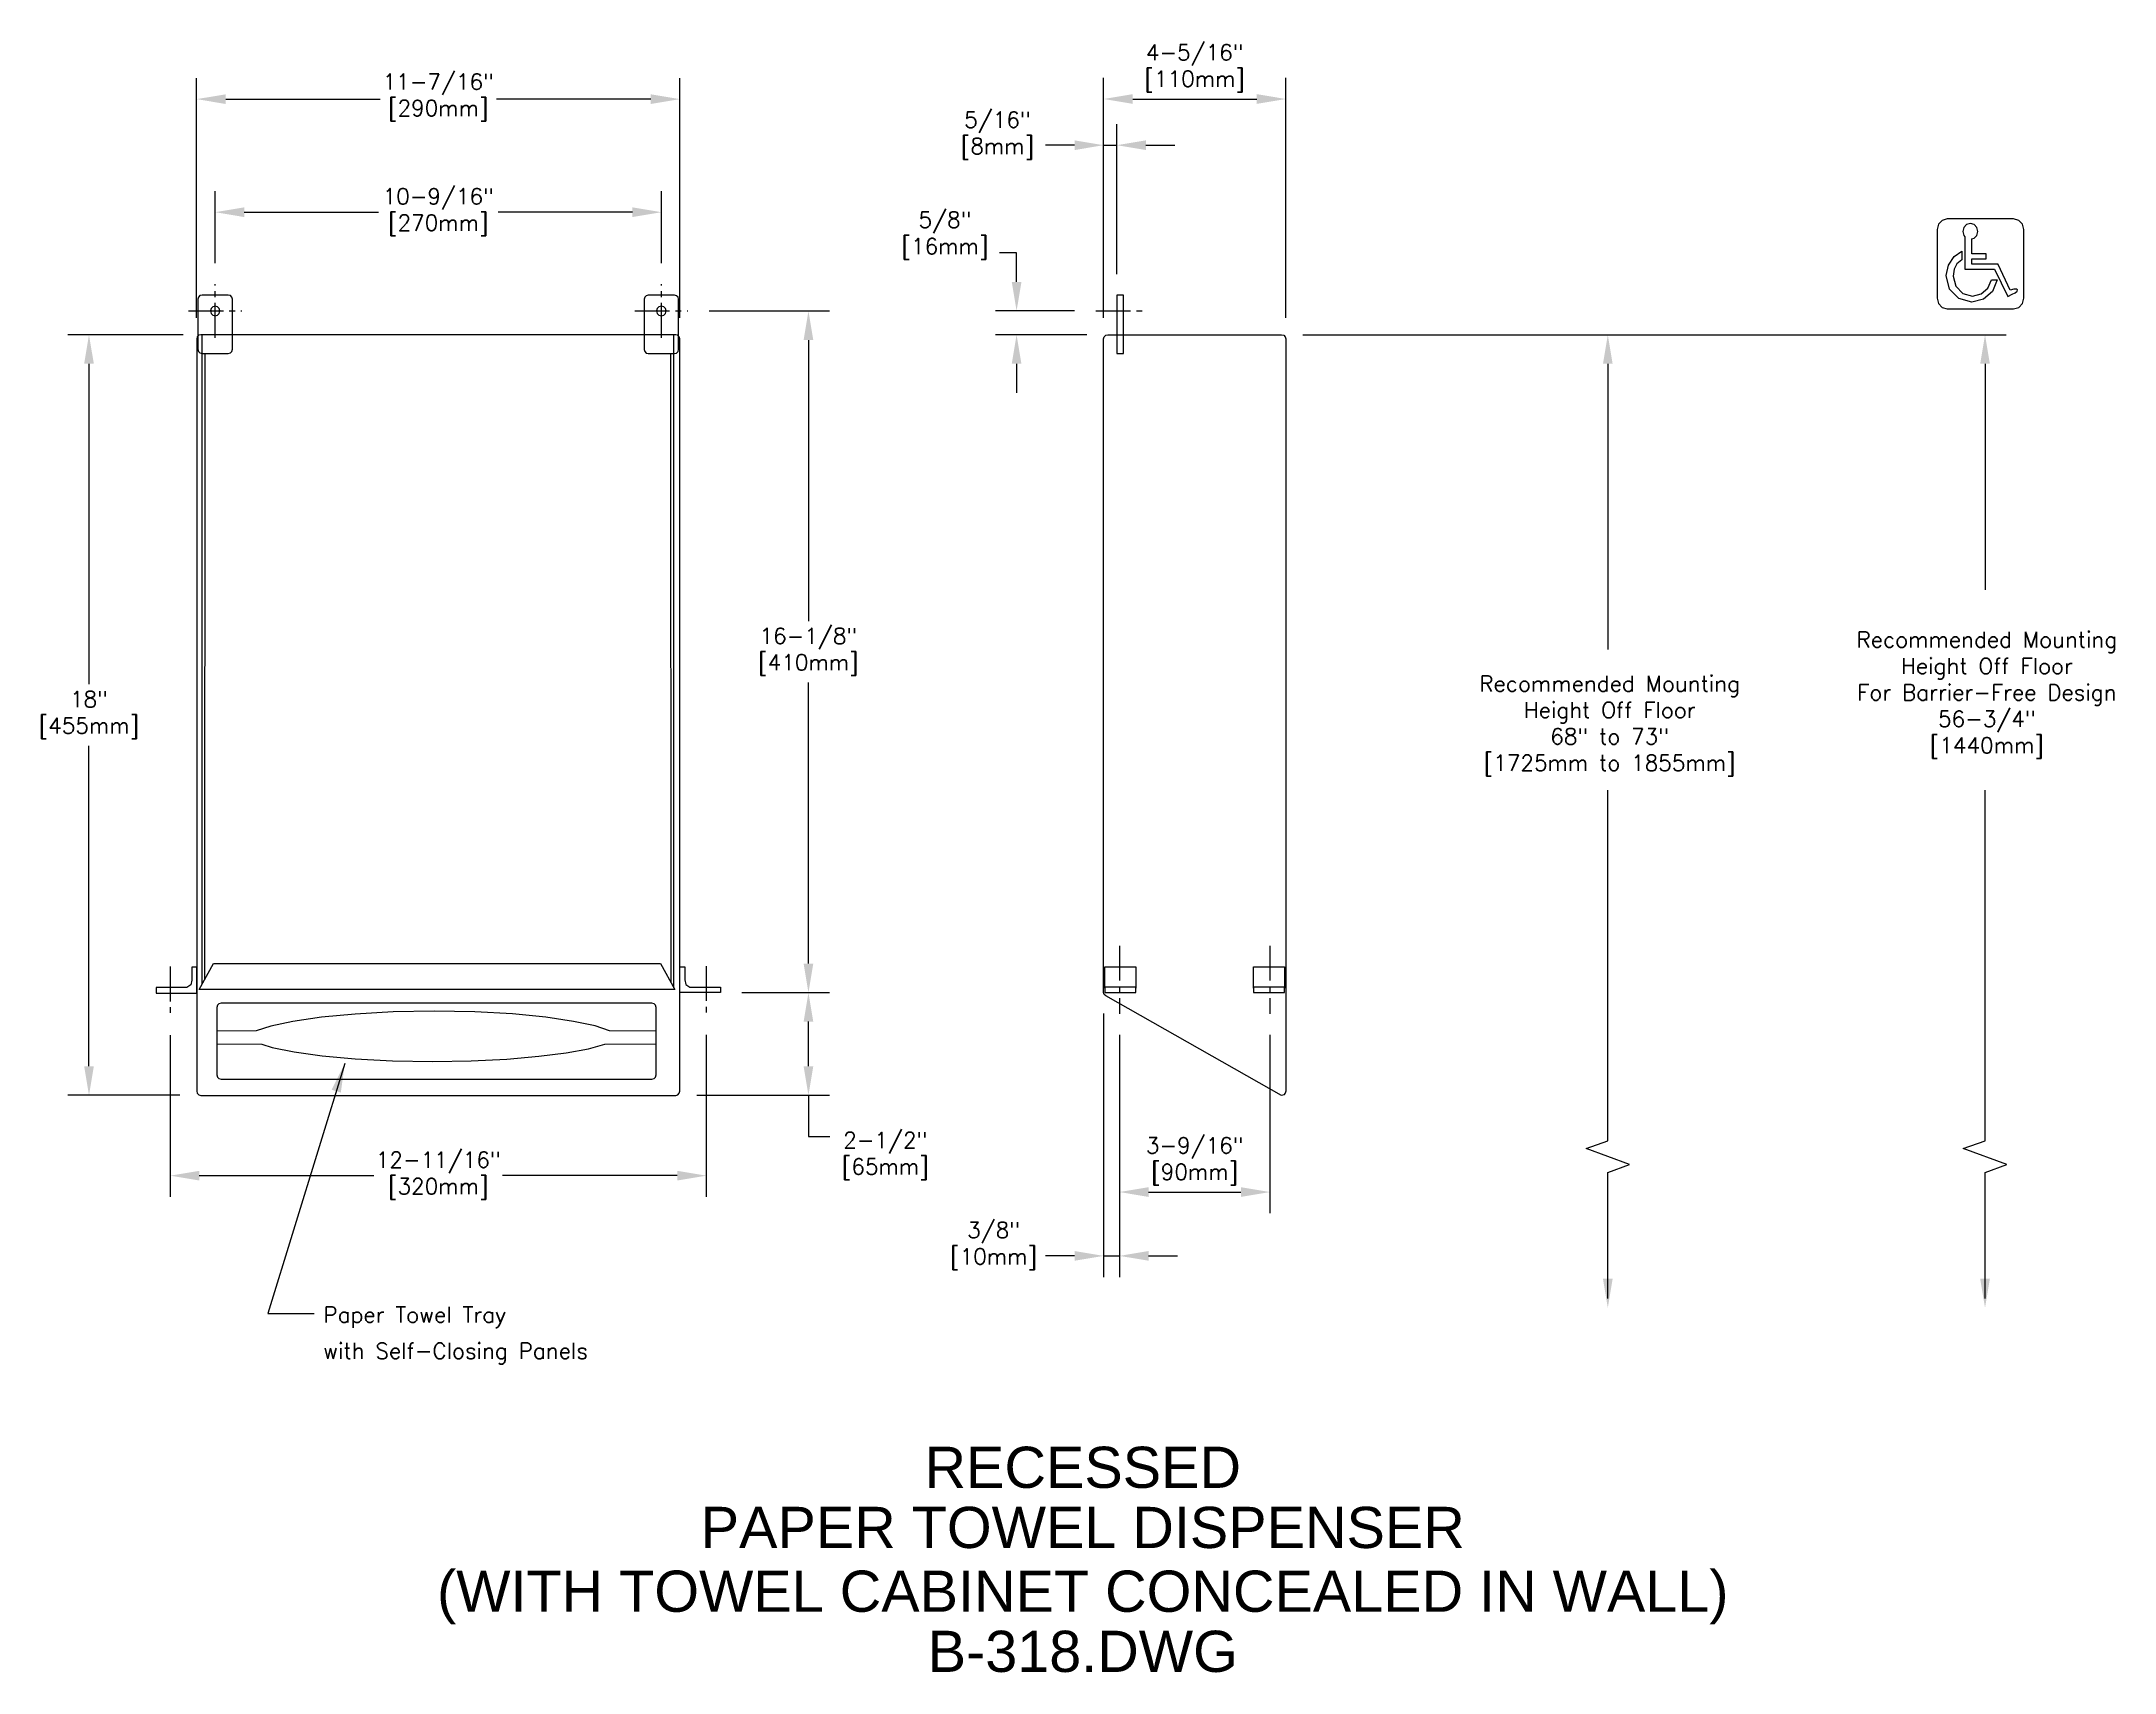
# Model space of a CAD drawing. Extents: x 95.4 to 144.5, y 4.8 to 43.4.
import ezdxf
from ezdxf.enums import TextEntityAlignment as Align

# ---------------------------------------------------------------- set-up
doc = ezdxf.new("R2010")
doc.units = 0
doc.header["$MEASUREMENT"] = 0
doc.header["$PDMODE"] = 35
doc.header["$PDSIZE"] = 1
doc.linetypes.add('CENTER2', pattern=[1.125, 0.75, -0.125, 0.125, -0.125])
doc.layers.get('0').update_dxf_attribs({"linetype": 'CONTINUOUS'})
doc.layers.get('DEFPOINTS').update_dxf_attribs({"linetype": 'CONTINUOUS'})
for name, color, linetype in [('DETAIL', 4, 'CONTINUOUS'), ('DIM', 1, 'CONTINUOUS'), ('TEXT', 2, 'CONTINUOUS')]:
    doc.layers.add(name, color=color, linetype=linetype)
doc.styles.add('ARIAL_5', font='arial.ttf', dxfattribs={"height": 5})
doc.styles.add('DIM_S_8', font='simplex.shx', dxfattribs={"height": 0.375})
doc.dimstyles.new('DIM_S_7', dxfattribs={"dimtxt": 0.12, "dimasz": 0.6875, "dimexe": 0.5, "dimexo": 0.5, "dimgap": 0.09375, "dimtad": 1, "dimtih": 1, "dimtoh": 1, "dimdec": 4, "dimrnd": 0.0625, "dimzin": 0, "dimtxsty": 'DIM_S_8', "dimcen": 0.09375, "dimaunit": 1, "dimazin": 3, "dimtfac": 1, "dimtdec": 4, "dimtofl": 0, "dimtmove": 0, "dimatfit": 3, "dimtolj": 1, "dimtzin": 0})

# ---------------------------------------------------------------- blocks, each defined once
blk = doc.blocks.new('TBLK_TX')
blk = doc.blocks.new('*D1')
at = {"color": 0, "linetype": 'BYBLOCK'}
for p, q in [((99.525, 38.114), (99.525, 39.82)), ((110.087, 38.114), (110.087, 39.82)), ((100.212, 39.32), (103.391, 39.32)), ((109.4, 39.32), (106.221, 39.32))]:
    blk.add_line(p, q, dxfattribs=at)
for points in [[(100.212, 39.435), (100.212, 39.205), (99.525, 39.32)], [(109.4, 39.435), (109.4, 39.205), (110.087, 39.32)]]:
    blk.add_solid(points, dxfattribs=at)
at = {"layer": 'DEFPOINTS', "color": 0, "linetype": 'BYBLOCK'}
for p in [(110.087, 39.32), (99.525, 37.614), (110.087, 37.614)]:
    blk.add_point(p, dxfattribs=at)
at = {"color": 0, "linetype": 'BYBLOCK', "insert": (104.806, 39.32), "char_height": 0.375, "attachment_point": 5, "style": 'DIM_S_8'}
blk.add_mtext('\\A1;10-9/16"\\P[270mm]', dxfattribs=at)
blk = doc.blocks.new('*D2')
at = {"color": 0, "linetype": 'BYBLOCK'}
for p, q in [((99.087, 36.821), (99.087, 42.496)), ((110.525, 36.821), (110.525, 42.496)), ((99.775, 41.996), (103.427, 41.996)), ((109.837, 41.996), (106.186, 41.996))]:
    blk.add_line(p, q, dxfattribs=at)
for points in [[(99.775, 42.11), (99.775, 41.881), (99.087, 41.996)], [(109.837, 42.11), (109.837, 41.881), (110.525, 41.996)]]:
    blk.add_solid(points, dxfattribs=at)
at = {"layer": 'DEFPOINTS', "color": 0, "linetype": 'BYBLOCK'}
for p in [(110.525, 41.996), (99.087, 36.321), (110.525, 36.321)]:
    blk.add_point(p, dxfattribs=at)
at = {"color": 0, "linetype": 'BYBLOCK', "insert": (104.806, 42.034), "char_height": 0.375, "attachment_point": 5, "style": 'DIM_S_8'}
blk.add_mtext('\\A1;11-7/16"\\P[290mm]', dxfattribs=at)
blk = doc.blocks.new('*D3')
at = {"color": 0, "linetype": 'BYBLOCK'}
for p, q in [((98.77, 36.42), (96.038, 36.42)), ((96.538, 35.732), (96.538, 28.147)), ((96.538, 19.107), (96.538, 26.692)), ((98.685, 18.42), (96.038, 18.42))]:
    blk.add_line(p, q, dxfattribs=at)
for points in [[(96.424, 35.732), (96.653, 35.732), (96.538, 36.42)], [(96.424, 19.107), (96.653, 19.107), (96.538, 18.42)]]:
    blk.add_solid(points, dxfattribs=at)
at = {"layer": 'DEFPOINTS', "color": 0, "linetype": 'BYBLOCK'}
for p in [(99.27, 36.42), (96.538, 18.42), (99.185, 18.42)]:
    blk.add_point(p, dxfattribs=at)
at = {"color": 0, "linetype": 'BYBLOCK', "insert": (96.538, 27.42), "char_height": 0.375, "attachment_point": 5, "style": 'DIM_S_8'}
blk.add_mtext('\\A1;18"\\P[455mm]', dxfattribs=at)
blk = doc.blocks.new('*D4')
at = {"color": 0, "linetype": 'BYBLOCK'}
for p, q in [((98.462, 19.841), (98.462, 16.019)), ((111.15, 19.851), (111.15, 16.019)), ((99.15, 16.519), (103.284, 16.519)), ((110.462, 16.519), (106.328, 16.519))]:
    blk.add_line(p, q, dxfattribs=at)
for points in [[(99.15, 16.633), (99.15, 16.404), (98.462, 16.519)], [(110.462, 16.633), (110.462, 16.404), (111.15, 16.519)]]:
    blk.add_solid(points, dxfattribs=at)
at = {"layer": 'DEFPOINTS', "color": 0, "linetype": 'BYBLOCK'}
for p in [(98.462, 20.341), (111.15, 20.351), (111.15, 16.519)]:
    blk.add_point(p, dxfattribs=at)
at = {"color": 0, "linetype": 'BYBLOCK', "insert": (104.806, 16.519), "char_height": 0.375, "attachment_point": 5, "style": 'DIM_S_8'}
blk.add_mtext('\\A1;12-11/16"\\P[320mm]', dxfattribs=at)
blk = doc.blocks.new('*D5')
at = {"layer": 'DEFPOINTS', "color": 0, "linetype": 'CONTINUOUS'}
for p in [(111.488, 20.851), (113.568, 20.851), (110.427, 18.42)]:
    blk.add_point(p, dxfattribs=at)
at = {"layer": 'DIM', "color": 0, "linetype": 'CONTINUOUS'}
for p, q in [((111.988, 20.851), (114.068, 20.851)), ((113.568, 19.107), (113.568, 20.164)), ((110.927, 18.42), (114.068, 18.42))]:
    blk.add_line(p, q, dxfattribs=at)
for points in [[(113.454, 20.164), (113.683, 20.164), (113.568, 20.851)], [(113.454, 19.107), (113.683, 19.107), (113.568, 18.42)]]:
    blk.add_solid(points, dxfattribs=at)
at = {"layer": 'DIM', "color": 0, "linetype": 'CONTINUOUS', "insert": (115.388, 16.984), "char_height": 0.375, "attachment_point": 5, "style": 'DIM_S_8'}
blk.add_mtext('\\A1;2-1/2"\\P[65mm]', dxfattribs=at)
blk = doc.blocks.new('*D7')
at = {"color": 0, "linetype": 'BYBLOCK'}
for p, q in [((111.217, 36.982), (114.068, 36.982)), ((113.568, 36.295), (113.568, 29.644)), ((113.568, 21.539), (113.568, 28.189)), ((111.988, 20.851), (114.068, 20.851))]:
    blk.add_line(p, q, dxfattribs=at)
for points in [[(113.454, 36.295), (113.683, 36.295), (113.568, 36.982)], [(113.454, 21.539), (113.683, 21.539), (113.568, 20.851)]]:
    blk.add_solid(points, dxfattribs=at)
at = {"layer": 'DEFPOINTS', "color": 0, "linetype": 'BYBLOCK'}
for p in [(110.717, 36.982), (111.488, 20.851), (113.568, 20.851)]:
    blk.add_point(p, dxfattribs=at)
at = {"color": 0, "linetype": 'BYBLOCK', "insert": (113.568, 28.917), "char_height": 0.375, "attachment_point": 5, "style": 'DIM_S_8'}
blk.add_mtext('\\A1;16-1/8"\\P[410mm]', dxfattribs=at)
blk = doc.blocks.new('*D8')
at = {"color": 0, "linetype": 'BYBLOCK'}
for p, q in [((120.556, 20.357), (120.556, 14.12)), ((120.931, 19.851), (120.931, 14.12)), ((119.868, 14.62), (119.181, 14.62)), ((120.556, 14.62), (120.931, 14.62)), ((121.618, 14.62), (122.306, 14.62))]:
    blk.add_line(p, q, dxfattribs=at)
for points in [[(119.868, 14.735), (119.868, 14.506), (120.556, 14.62)], [(121.618, 14.735), (121.618, 14.506), (120.931, 14.62)]]:
    blk.add_solid(points, dxfattribs=at)
at = {"layer": 'DEFPOINTS', "color": 0, "linetype": 'BYBLOCK'}
for p in [(120.556, 20.857), (120.931, 20.351), (120.931, 14.62)]:
    blk.add_point(p, dxfattribs=at)
at = {"color": 0, "linetype": 'BYBLOCK', "insert": (117.952, 14.856), "char_height": 0.375, "attachment_point": 5, "style": 'DIM_S_8'}
blk.add_mtext('\\A1;3/8"\\P[10mm]', dxfattribs=at)
blk = doc.blocks.new('*D9')
at = {"color": 0, "linetype": 'BYBLOCK'}
for p, q in [((120.931, 19.851), (120.931, 15.631)), ((124.493, 19.851), (124.493, 15.631)), ((121.618, 16.131), (123.806, 16.131))]:
    blk.add_line(p, q, dxfattribs=at)
for points in [[(121.618, 16.246), (121.618, 16.016), (120.931, 16.131)], [(123.806, 16.246), (123.806, 16.016), (124.493, 16.131)]]:
    blk.add_solid(points, dxfattribs=at)
at = {"layer": 'DEFPOINTS', "color": 0, "linetype": 'BYBLOCK'}
for p in [(120.931, 20.351), (124.493, 20.351), (124.493, 16.131)]:
    blk.add_point(p, dxfattribs=at)
at = {"color": 0, "linetype": 'BYBLOCK', "insert": (122.712, 16.859), "char_height": 0.375, "attachment_point": 5, "style": 'DIM_S_8'}
blk.add_mtext('\\A1;3-9/16"\\P[90mm]', dxfattribs=at)
blk = doc.blocks.new('*D10')
at = {"color": 0, "linetype": 'BYBLOCK'}
for p, q in [((120.556, 36.821), (120.556, 42.499)), ((124.868, 36.821), (124.868, 42.499)), ((121.243, 41.999), (124.181, 41.999))]:
    blk.add_line(p, q, dxfattribs=at)
for points in [[(121.243, 42.114), (121.243, 41.884), (120.556, 41.999)], [(124.181, 42.114), (124.181, 41.884), (124.868, 41.999)]]:
    blk.add_solid(points, dxfattribs=at)
at = {"layer": 'DEFPOINTS', "color": 0, "linetype": 'BYBLOCK'}
for p in [(124.868, 41.999), (120.556, 36.321), (124.868, 36.321)]:
    blk.add_point(p, dxfattribs=at)
at = {"color": 0, "linetype": 'BYBLOCK', "insert": (122.712, 42.727), "char_height": 0.375, "attachment_point": 5, "style": 'DIM_S_8'}
blk.add_mtext('\\A1;4-5/16"\\P[110mm]', dxfattribs=at)
blk = doc.blocks.new('*D11')
at = {"color": 0, "linetype": 'BYBLOCK'}
for p, q in [((120.556, 36.821), (120.556, 41.406)), ((120.868, 37.857), (120.868, 41.406)), ((119.868, 40.906), (119.181, 40.906)), ((120.556, 40.906), (120.868, 40.906)), ((121.556, 40.906), (122.243, 40.906))]:
    blk.add_line(p, q, dxfattribs=at)
for points in [[(119.868, 41.02), (119.868, 40.791), (120.556, 40.906)], [(121.556, 41.02), (121.556, 40.791), (120.868, 40.906)]]:
    blk.add_solid(points, dxfattribs=at)
at = {"layer": 'DEFPOINTS', "color": 0, "linetype": 'BYBLOCK'}
for p in [(120.868, 40.906), (120.868, 37.357), (120.556, 36.321)]:
    blk.add_point(p, dxfattribs=at)
at = {"color": 0, "linetype": 'BYBLOCK', "insert": (118.043, 41.133), "char_height": 0.375, "attachment_point": 5, "style": 'DIM_S_8'}
blk.add_mtext('\\A1;5/16"\\P[8mm]', dxfattribs=at)
blk = doc.blocks.new('*D12')
at = {"layer": 'DEFPOINTS', "color": 0, "linetype": 'CONTINUOUS'}
for p in [(118.495, 36.982), (120.368, 36.982), (120.654, 36.42)]:
    blk.add_point(p, dxfattribs=at)
at = {"layer": 'DIM', "color": 0, "linetype": 'CONTINUOUS'}
for p, q in [((118.495, 37.67), (118.495, 38.357)), ((119.868, 36.982), (117.995, 36.982)), ((120.154, 36.42), (117.995, 36.42)), ((118.495, 35.732), (118.495, 35.045))]:
    blk.add_line(p, q, dxfattribs=at)
for points in [[(118.381, 37.67), (118.61, 37.67), (118.495, 36.982)], [(118.381, 35.732), (118.61, 35.732), (118.495, 36.42)]]:
    blk.add_solid(points, dxfattribs=at)
at = {"layer": 'DIM', "color": 0, "linetype": 'CONTINUOUS', "insert": (116.801, 38.765), "char_height": 0.375, "attachment_point": 5, "style": 'DIM_S_8'}
blk.add_mtext('\\A1;5/8"\\P[16mm]', dxfattribs=at)

msp = doc.modelspace()

# ---------------------------------------------------------------- linework, layer by layer
at = {"layer": 'DEFPOINTS', "color": 0, "linetype": 'BYBLOCK'}
msp.add_point((124.76954, 36.41958), dxfattribs=at)
at = {"layer": 'DETAIL', "linetype": 'CENTER2', "ltscale": 1.1}
for p, q in [((99.52486, 36.35027), (99.52486, 37.61371)), ((110.08736, 36.35027), (110.08736, 37.61371)), ((98.89514, 36.98208), (100.15436, 36.98208)), ((109.45764, 36.98208), (110.71686, 36.98208)), ((120.36806, 36.98208), (121.52482, 36.98208)), ((120.93056, 21.96062), (120.93056, 20.35139)), ((124.49306, 21.96062), (124.49306, 20.35139)), ((98.46236, 21.46901), (98.46236, 20.34065)), ((111.14986, 21.4802), (111.14986, 20.35139))]:
    msp.add_line(p, q, dxfattribs=at)
at = {"layer": 'DETAIL', "linetype": 'CONTINUOUS'}
for p, q in [((99.10074, 36.37067), (99.08739, 36.32105)), ((99.08739, 36.32105), (99.08739, 18.51821)), ((99.13574, 36.40607), (99.10074, 36.37067)), ((99.18479, 36.41958), (99.13574, 36.40607)), ((99.27047, 36.41958), (99.18479, 36.41958)), ((99.21768, 21.05648), (99.21945, 36.41958)), ((110.32765, 36.41958), (99.27047, 36.41958)), ((110.42744, 36.41958), (110.32765, 36.41958)), ((110.38047, 20.96611), (110.37869, 36.40884)), ((110.47648, 36.40607), (110.42744, 36.41958)), ((110.51148, 36.37067), (110.47648, 36.40607)), ((110.52484, 36.32105), (110.51148, 36.37067)), ((110.52484, 18.51821), (110.52484, 36.32105)), ((120.55556, 36.32105), (120.56906, 36.37067)), ((120.55556, 20.85673), (120.55556, 36.32105)), ((120.56906, 36.37067), (120.60445, 36.40607)), ((120.60445, 36.40607), (120.65408, 36.41958)), ((120.65408, 36.41958), (124.76954, 36.41958)), ((124.76954, 36.41958), (124.81917, 36.40607)), ((124.81917, 36.40607), (124.85456, 36.37067)), ((124.85456, 36.37067), (124.86806, 36.32105)), ((124.86806, 36.32105), (124.86806, 18.51821)), ((99.28101, 21.17263), (99.2846, 35.97769)), ((110.31715, 21.08222), (110.31354, 35.97769)), ((98.97049, 21.14447), (98.94527, 21.03383)), ((98.97106, 21.20404), (98.97049, 21.14447)), ((99.08739, 21.44989), (98.97106, 21.44989)), ((98.97106, 21.44989), (98.97106, 21.17206)), ((99.08739, 20.84065), (99.08739, 21.44989)), ((99.14371, 20.92083), (99.48177, 21.5408)), ((99.48177, 21.5408), (110.06711, 21.5408)), ((110.06711, 21.5408), (110.40515, 20.92083)), ((110.52484, 20.85139), (110.52484, 21.46062)), ((110.52484, 21.46062), (110.64099, 21.46062)), ((110.64099, 21.46062), (110.64099, 21.18276)), ((110.64099, 21.21477), (110.64157, 21.15518)), ((110.64157, 21.15518), (110.66683, 21.04453)), ((98.85222, 20.96867), (98.13131, 20.96929)), ((98.13131, 20.96929), (98.13131, 20.84065)), ((98.13131, 20.84065), (99.08739, 20.84065)), ((98.94527, 21.03383), (98.85222, 20.96867)), ((110.40515, 20.92083), (99.14371, 20.92083)), ((111.48796, 20.85139), (110.52484, 20.85139)), ((110.66683, 21.04453), (110.75995, 20.9794)), ((110.75995, 20.9794), (111.48796, 20.9809)), ((111.48796, 20.9809), (111.48796, 20.85139)), ((120.56906, 20.80712), (120.55556, 20.85673)), ((120.60445, 20.77172), (120.56906, 20.80712)), ((124.76954, 18.41968), (120.60445, 20.77172)), ((99.57963, 20.55128), (99.56631, 20.50166)), ((99.56631, 20.50166), (99.56631, 18.90301)), ((99.61455, 20.58668), (99.57963, 20.55128)), ((99.66356, 20.60019), (99.61455, 20.58668)), ((109.86399, 20.60019), (99.66356, 20.60019)), ((101.36608, 20.16971), (100.84353, 20.05968)), ((102.0389, 20.26693), (101.36608, 20.16971)), ((102.83685, 20.34465), (102.0389, 20.26693)), ((103.73477, 20.39618), (102.83685, 20.34465)), ((104.70748, 20.41485), (103.73477, 20.39618)), ((105.67472, 20.39628), (104.70748, 20.41485)), ((106.56289, 20.34501), (105.67472, 20.39628)), ((107.34887, 20.26766), (106.56289, 20.34501)), ((108.00952, 20.17086), (107.34887, 20.26766)), ((108.52171, 20.06124), (108.00952, 20.17086)), ((109.91303, 20.58668), (109.86399, 20.60019)), ((109.94803, 20.55128), (109.91303, 20.58668)), ((109.96138, 20.50166), (109.94803, 20.55128)), ((109.96138, 18.90301), (109.96138, 20.50166)), ((100.49642, 19.94352), (99.56631, 19.93754)), ((99.56631, 19.638), (100.62867, 19.63023)), ((100.84353, 20.05968), (100.49642, 19.94352)), ((100.62867, 19.63023), (100.87171, 19.55317)), ((108.36267, 19.52399), (108.74601, 19.62858)), ((108.86229, 19.94543), (108.52171, 20.06124)), ((108.74601, 19.62858), (109.96138, 19.63799)), ((109.96138, 19.93756), (108.86229, 19.94543)), ((100.87171, 19.55317), (101.39189, 19.44824)), ((101.39189, 19.44824), (102.05585, 19.35631)), ((102.05585, 19.35631), (102.84049, 19.28331)), ((102.84049, 19.28331), (103.72267, 19.23516)), ((103.72267, 19.23516), (104.67927, 19.2178)), ((104.67927, 19.2178), (105.58619, 19.23339)), ((105.58619, 19.23339), (106.42758, 19.27683)), ((106.42758, 19.27683), (107.18386, 19.34309)), ((107.18386, 19.34309), (107.83542, 19.42715)), ((107.83542, 19.42715), (108.36267, 19.52399)), ((99.56631, 18.90301), (99.57963, 18.85339)), ((99.57963, 18.85339), (99.61455, 18.81799)), ((99.61455, 18.81799), (99.66356, 18.80448)), ((99.66356, 18.80448), (109.86399, 18.80448)), ((109.86399, 18.80448), (109.91303, 18.81799)), ((109.91303, 18.81799), (109.94803, 18.85339)), ((109.94803, 18.85339), (109.96138, 18.90301)), ((99.08739, 18.51821), (99.10074, 18.46853)), ((99.10074, 18.46853), (99.13574, 18.43316)), ((99.13574, 18.43316), (99.18479, 18.41968)), ((99.18479, 18.41968), (110.42744, 18.41968)), ((110.42744, 18.41968), (110.47648, 18.43316)), ((110.47648, 18.43316), (110.51148, 18.46853)), ((110.51148, 18.46853), (110.52484, 18.51821)), ((124.81917, 18.43316), (124.76954, 18.41968)), ((124.85456, 18.46853), (124.81917, 18.43316)), ((124.86806, 18.51821), (124.85456, 18.46853))]:
    msp.add_line(p, q, dxfattribs=at)
for points in [[(142.09616, 37.03442), (142.21729, 37.06858), (142.30338, 37.1583), (142.33614, 37.28446), (142.33614, 38.9106), (142.30338, 39.03687), (142.21729, 39.12663), (142.09616, 39.16079), (140.52303, 39.16079), (140.40189, 39.12663), (140.3158, 39.03687), (140.28305, 38.9106), (140.28305, 37.28446), (140.3158, 37.1583), (140.40189, 37.06858), (140.52303, 37.03442)], [(141.70378, 37.71723), (141.59428, 37.447), (141.38351, 37.25919), (141.105, 37.18881), (140.79865, 37.27521), (140.58087, 37.50225), (140.49798, 37.82172), (140.5534, 38.06669), (140.69155, 38.27358), (140.87022, 38.39839), (140.87189, 38.19214), (140.75108, 38.09987), (140.68477, 37.97388), (140.66453, 37.8084), (140.72671, 37.56884), (140.89004, 37.39859), (141.11983, 37.3338), (141.32865, 37.38438), (141.48671, 37.52111), (141.56885, 37.72159)], [(99.11638, 36.07621), (99.12973, 36.0266), (99.16472, 35.99119), (99.21377, 35.97769), (99.83595, 35.97769), (99.88499, 35.99119), (99.91999, 36.0266), (99.93335, 36.07621), (99.93335, 37.26165), (99.91999, 37.31127), (99.88499, 37.34668), (99.83595, 37.36018), (99.21377, 37.36018), (99.16472, 37.34668), (99.12973, 37.31127), (99.11638, 37.26165)], [(109.77626, 35.97411), (110.39846, 35.97411), (110.44752, 35.98761), (110.48251, 36.02302), (110.49587, 36.07263), (110.49587, 37.25809), (110.48251, 37.30769), (110.44752, 37.3431), (110.39846, 37.35661), (109.77626, 37.35661), (109.72721, 37.3431), (109.69222, 37.30769), (109.67886, 37.25809), (109.67886, 36.07263), (109.69222, 36.02302), (109.72721, 35.98761)], [(121.02482, 35.97411), (121.02482, 37.35661), (120.86806, 37.35661), (120.86806, 35.97411)], [(99.42804, 37.03926), (99.41272, 36.98208), (99.42804, 36.92479), (99.46829, 36.88411), (99.52486, 36.86864), (99.58139, 36.88411), (99.62158, 36.92479), (99.63686, 36.98208), (99.62158, 37.03926), (99.58139, 37.07991), (99.52486, 37.09537), (99.46829, 37.07991)], [(109.99054, 37.03926), (109.97522, 36.98208), (109.99054, 36.92479), (110.03079, 36.88411), (110.08736, 36.86864), (110.14389, 36.88411), (110.18408, 36.92479), (110.19936, 36.98208), (110.18408, 37.03926), (110.14389, 37.07991), (110.08736, 37.09537), (110.03079, 37.07991)], [(120.58014, 20.85139), (121.31922, 20.85139), (121.31925, 20.9809), (120.58014, 20.9809)], [(124.10043, 20.85139), (124.83951, 20.85139), (124.83951, 20.9809), (124.10043, 20.9809)]]:
    msp.add_lwpolyline(points, close=True, dxfattribs=at)
for points in [[(141.10567, 38.68586), (141.16252, 38.70189), (141.22752, 38.76968), (141.25226, 38.86501), (141.22752, 38.96046), (141.16252, 39.02828), (141.07103, 39.05409), (140.97955, 39.02828), (140.91454, 38.96046), (140.8898, 38.86501), (140.91454, 38.76968), (140.94292, 38.74009)], [(140.94292, 38.74009), (140.94292, 37.97231)], [(141.10567, 38.33698), (141.10567, 38.68586)], [(141.10567, 38.21827), (141.44728, 38.21827), (141.44728, 38.33698), (141.10567, 38.33698)], [(140.94292, 37.97231), (141.10567, 37.97231)], [(141.10567, 38.09102), (141.10567, 38.21827)], [(141.73216, 38.08115), (141.73216, 38.09102), (141.10567, 38.09102)], [(141.10567, 37.97231), (141.64577, 37.97231)], [(141.64577, 37.97231), (141.96163, 37.32501)], [(142.01652, 37.47779), (141.73216, 38.08115)], [(141.96163, 37.32501), (142.06315, 37.37884), (142.06098, 37.38343)], [(142.06098, 37.38343), (142.13296, 37.41498), (142.17905, 37.44973), (142.18987, 37.48134), (142.15994, 37.49966), (142.09726, 37.49827), (142.01652, 37.47779)], [(120.58014, 20.95641), (120.58014, 21.46062), (121.31925, 21.46062), (121.31925, 20.95641)], [(124.10043, 20.95641), (124.10043, 21.46062), (124.83951, 21.46062), (124.83951, 20.95641)]]:
    msp.add_lwpolyline(points, dxfattribs=at)
at = {"layer": 'DIM', "linetype": 'CONTINUOUS'}
for p, q in [((118.49524, 38.35708), (118.08863, 38.35708)), ((125.26954, 36.41958), (132.98974, 36.41958)), ((130.2445, 36.41958), (141.91841, 36.41958)), ((132.48974, 35.73208), (132.48974, 28.97023)), ((141.41841, 35.73208), (141.41841, 30.37978)), ((132.48974, 17.34603), (132.48974, 25.64472)), ((141.41841, 17.34603), (141.41841, 25.64472)), ((113.5685, 18.41968), (113.5685, 17.44484)), ((113.5685, 17.44484), (114.07819, 17.44484)), ((132.48974, 14.07796), (132.48974, 16.59603)), ((141.41841, 14.07796), (141.41841, 16.59603))]:
    msp.add_line(p, q, dxfattribs=at)
for points in [[(132.48974, 13.60921), (132.48974, 16.59603), (133.00489, 16.78353), (131.97458, 17.15853), (132.48974, 17.34603), (132.48974, 20.06579)], [(141.41841, 13.60921), (141.41841, 16.59603), (141.93357, 16.78353), (140.90326, 17.15853), (141.41841, 17.34603), (141.41841, 20.06579)]]:
    msp.add_lwpolyline(points, dxfattribs=at)
for points in [[(132.37515, 35.73208), (132.60432, 35.73208), (132.48974, 36.41958)], [(141.30383, 35.73208), (141.533, 35.73208), (141.41841, 36.41958)], [(132.37515, 14.07796), (132.60432, 14.07796), (132.48974, 13.39046)], [(141.30383, 14.07796), (141.533, 14.07796), (141.41841, 13.39046)]]:
    msp.add_solid(points, dxfattribs=at)

# ---------------------------------------------------------------- block references
at = {"layer": 'TEXT', "linetype": 'CONTINUOUS'}
ref = msp.add_blockref('TBLK_TX', (120.06171, 9.12937), dxfattribs=dict(at, xscale=0.195, yscale=0.195, zscale=0.195))
ref.add_attrib('TITLE', 'RECESSED', dxfattribs={"layer": '0', "height": 0.975, "style": 'ARIAL_5'}).set_placement((120.06171, 9.12937), align=Align.CENTER)
ref.add_attrib('DWG_NAME', 'PAPER TOWEL DISPENSER', dxfattribs={"layer": '0', "height": 0.975, "style": 'ARIAL_5'}).set_placement((120.06171, 7.70634), align=Align.CENTER)
ref = msp.add_blockref('TBLK_TX', (120.06171, 6.19673), dxfattribs=dict(at, xscale=0.195, yscale=0.195, zscale=0.195))
ref.add_attrib('TITLE', '(WITH TOWEL CABINET CONCEALED IN WALL)', dxfattribs={"layer": '0', "height": 0.975, "style": 'ARIAL_5'}).set_placement((120.06171, 6.19673), align=Align.CENTER)
ref.add_attrib('DWG_NAME', 'B-318.DWG', dxfattribs={"layer": '0', "height": 0.975, "style": 'ARIAL_5'}).set_placement((120.06171, 4.77371), align=Align.CENTER)

# ---------------------------------------------------------------- texts
at = {"layer": 'DIM', "linetype": 'CONTINUOUS', "style": 'DIM_S_8'}
for s, p in [('Paper Towel Tray', (102.08725, 13.04066)), ('with Self-Closing Panels', (102.07991, 12.18557))]:
    msp.add_text(s, height=0.375, dxfattribs=at).set_placement(p)
at = {"layer": 'DIM', "linetype": 'CONTINUOUS', "char_height": 0.375, "attachment_point": 5, "style": 'DIM_S_8'}
for s, insert in [('Recommended Mounting\\PHeight Off Floor\\PFor Barrier-Free Design\\P56-3/4" \\P[1440mm]', (141.46295, 27.89204)), ('Recommended Mounting\\PHeight Off Floor\\P68" to 73"\\P[1725mm to 1855mm]', (132.53428, 27.16249))]:
    msp.add_mtext(s, dxfattribs=dict(at, insert=insert))

# ---------------------------------------------------------------- dimensions: what is measured, and where the dimension line sits
at = {"layer": 'DIM', "linetype": 'CONTINUOUS'}
for base, p1, p2, text, picture, middle in [((124.86806, 41.99893), (120.55556, 36.32105), (124.86806, 36.32105), '4-5/16"\\P[110mm]', '*D10', (122.71181, 42.72661)), ((124.49306, 16.13092), (120.93056, 20.35139), (124.49306, 20.35139), '3-9/16"\\P[90mm]', '*D9', (122.71181, 16.8586))]:
    dim = msp.add_linear_dim(base=base, p1=p1, p2=p2, text=text, dimstyle='DIM_S_7', override={"dimpost": '\\X'}, dxfattribs=at)
    dim.commit()
    dim.dimension.update_dxf_attribs({"geometry": picture, "text_midpoint": middle})
for base, p1, p2, text, picture, middle in [((110.52484, 41.99564), (99.08739, 36.32105), (110.52484, 36.32105), '11-7/16"\\P[290mm]', '*D2', (104.80611, 42.03442)), ((120.86806, 40.90561), (120.55556, 36.32105), (120.86806, 37.35661), '5/16"\\P[8mm]', '*D11', (118.04306, 41.13339)), ((110.08736, 39.31998), (99.52486, 37.61371), (110.08736, 37.61371), '10-9/16"\\P[270mm]', '*D1', (104.80611, 39.31998)), ((120.93056, 14.62044), (120.55556, 20.85673), (120.93056, 20.35139), '3/8"\\P[10mm]', '*D8', (117.95191, 14.85637)), ((111.14986, 16.5187), (98.46236, 20.34065), (111.14986, 20.35139), '12-11/16"\\P[320mm]', '*D4', (104.80611, 16.5187))]:
    dim = msp.add_linear_dim(base=base, p1=p1, p2=p2, text=text, dimstyle='DIM_S_7', override={"dimpost": '\\X'}, dxfattribs=at)
    dim.commit()
    dim.dimension.update_dxf_attribs({"geometry": picture, "text_midpoint": middle, "dimtype": 160})
for base, p1, p2, text, picture, middle in [((118.49524, 36.98208), (120.65408, 36.41958), (120.36806, 36.98208), '5/8"\\P[16mm]', '*D12', (116.80104, 38.76453)), ((113.5685, 20.85139), (110.42744, 18.41968), (111.48796, 20.85139), '2-1/2"\\P[65mm]', '*D5', (115.3877, 16.98403))]:
    dim = msp.add_linear_dim(base=base, p1=p1, p2=p2, angle=90, text=text, dimstyle='DIM_S_7', override={"dimpost": '\\X'}, dxfattribs=at)
    dim.commit()
    dim.dimension.update_dxf_attribs({"geometry": picture, "text_midpoint": middle, "dimtype": 160})
for base, p1, p2, text, picture, middle in [((113.5685, 20.85139), (110.71686, 36.98208), (111.48796, 20.85139), '16-1/8"\\P[410mm]', '*D7', (113.5685, 28.91673)), ((96.53828, 18.41968), (99.27047, 36.41958), (99.18479, 18.41968), '18"\\P[455mm]', '*D3', (96.53828, 27.41963))]:
    dim = msp.add_linear_dim(base=base, p1=p1, p2=p2, angle=90, text=text, dimstyle='DIM_S_7', override={"dimpost": '\\X'}, dxfattribs=at)
    dim.commit()
    dim.dimension.update_dxf_attribs({"geometry": picture, "text_midpoint": middle})

# ---------------------------------------------------------------- leaders
msp.add_leader([(102.59377, 19.17593), (100.77084, 13.25379), (101.8646, 13.25379)], dimstyle='DIM_S_7', dxfattribs=at)

doc.saveas('drawing.dxf')
